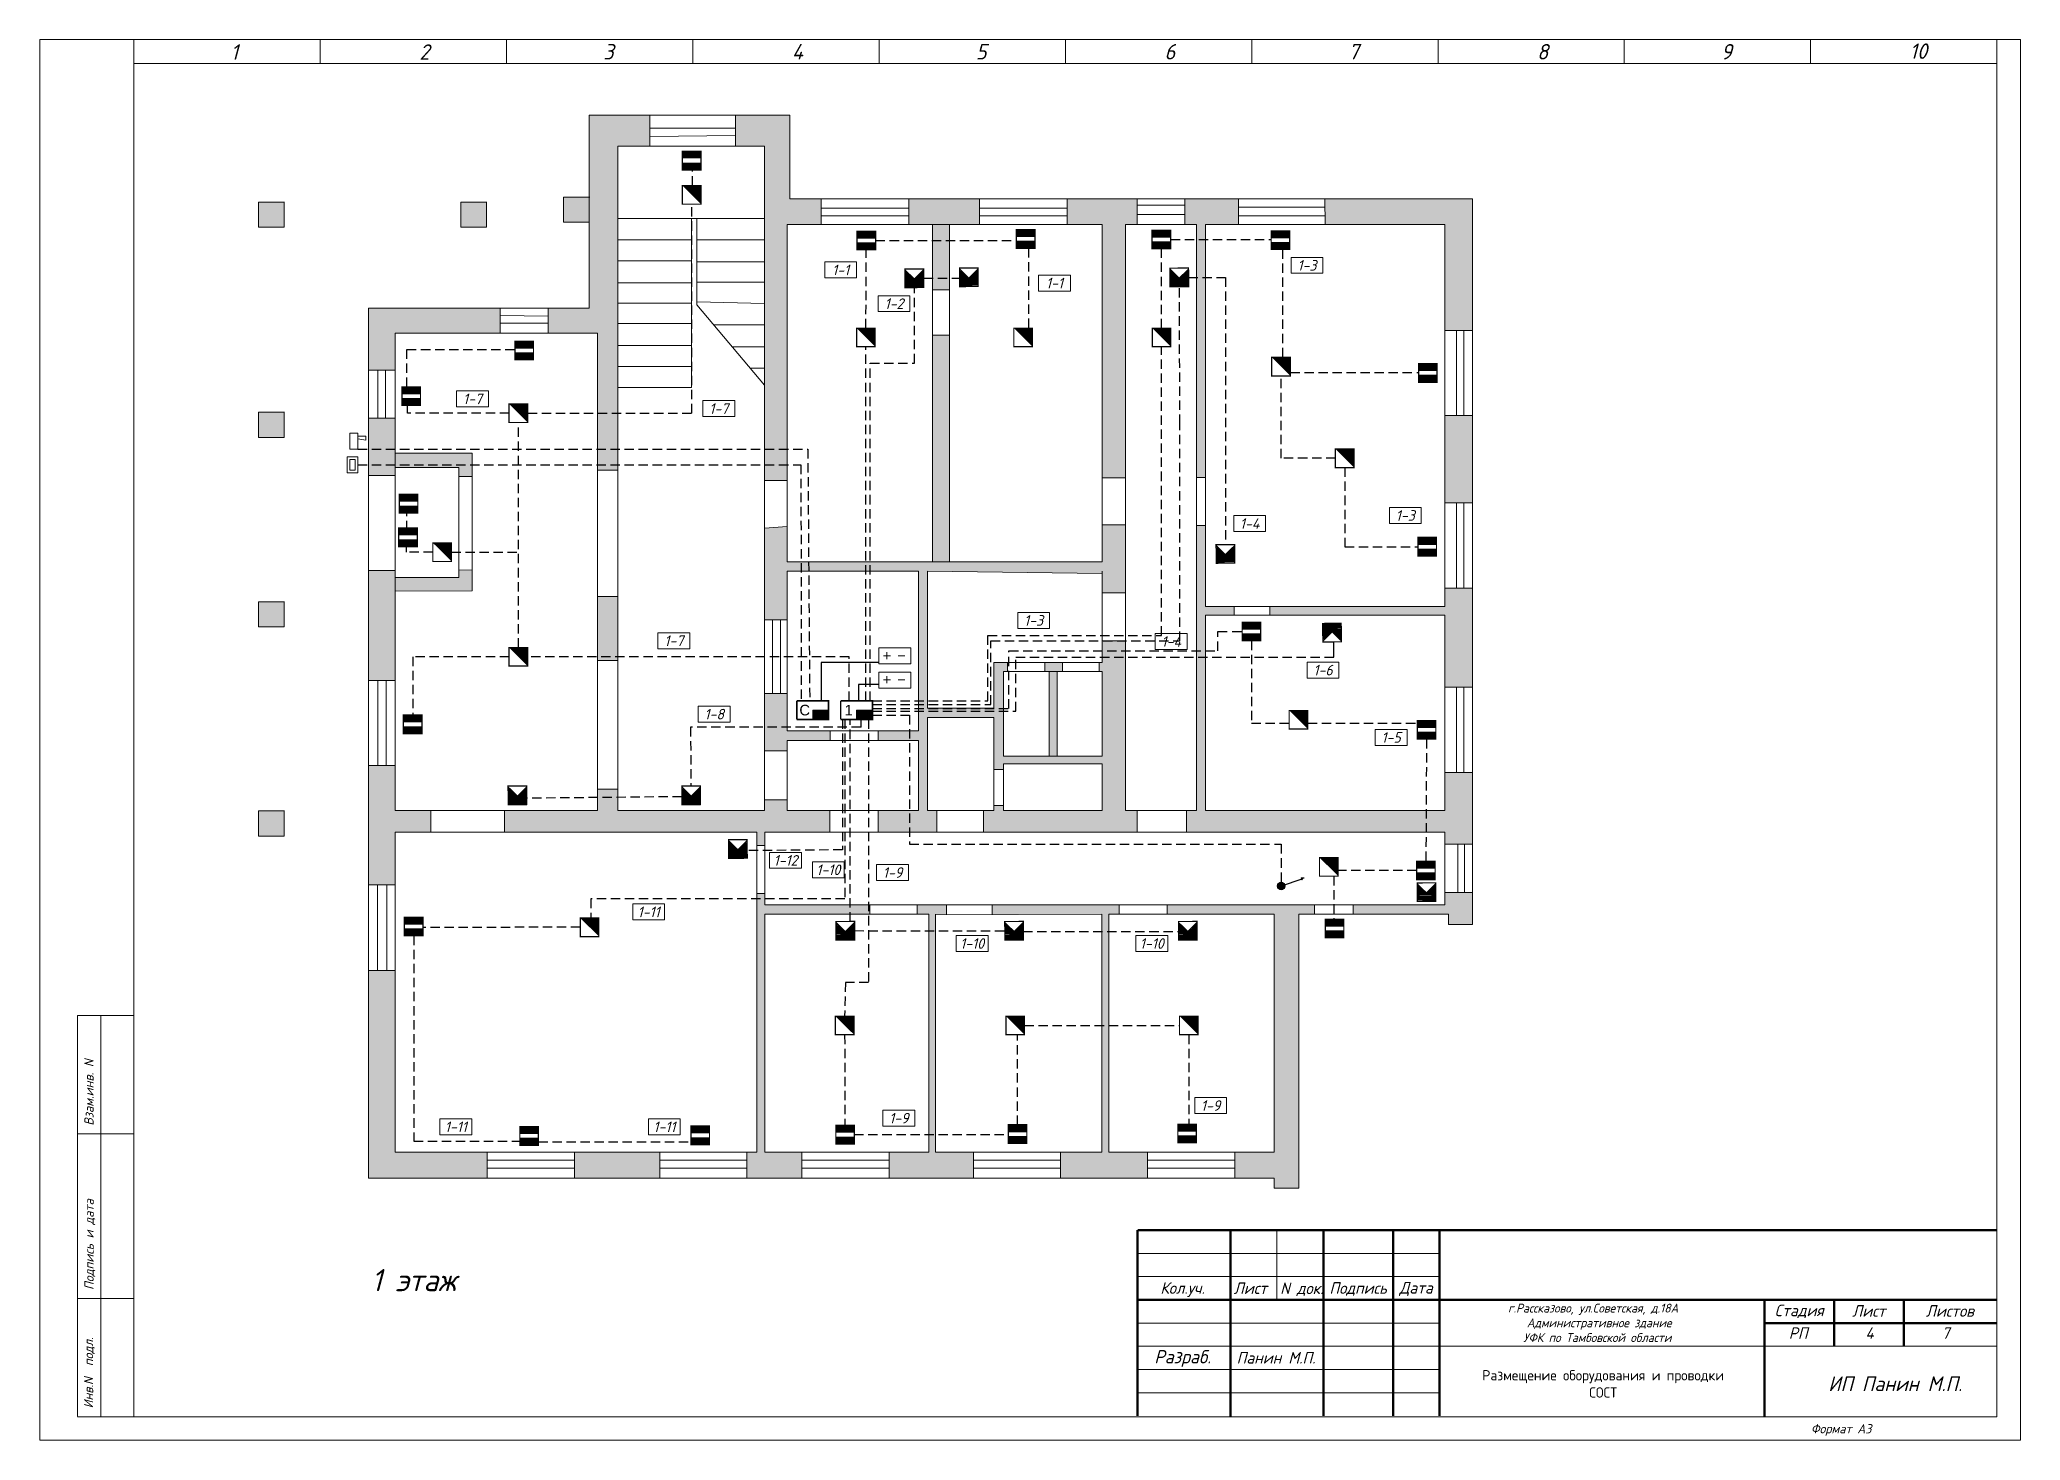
# Model space of a CAD drawing. Header units: inches. Extents: x 859 to 3210, y 393 to 1752.
# Drawn here: x 3075.8 to 3210.2, y 1276.7 to 1371.8 of the extents above; entities that cross this region are included whole.
import ezdxf

# ---------------------------------------------------------------- set-up
doc = ezdxf.new("R2010")
doc.units = ezdxf.units.IN
doc.header["$MEASUREMENT"] = 0
for name, pattern in [('Caddy_Solid', [0]), ('HIDDEN2', [4.7625, 3.175, -1.5875]), ('НЕВИДИМАЯ', [9.525, 6.35, -3.175])]:
    doc.linetypes.add(name, pattern=pattern)
doc.layers.get('0').transparency = 0.7
for name, color, linetype in [('BLK_12_THHN', 9, 'Continuous'), ('DESC', 7, 'Continuous'), ('LINK', 9, 'Continuous')]:
    doc.layers.add(name, color=color, linetype=linetype)
doc.styles.get("Standard").update_dxf_attribs({"font": 'GOST_Common Italic_0.ttf'})

msp = doc.modelspace()

# ---------------------------------------------------------------- texts
at = {"layer": 'DESC', "lineweight": 13}
for s, height, p in [('1', 1.05, (3088.8, 1370.42)), ('2', 1.05, (3101.6, 1370.42)), ('3', 1.05, (3114.08, 1370.44)), ('4', 1.05, (3126.88, 1370.44)), ('5', 1.05, (3139.36, 1370.44)), ('6', 1.05, (3152.16, 1370.44)), ('7', 1.05, (3164.64, 1370.44)), ('8', 1.05, (3177.44, 1370.44)), ('9', 1.05, (3189.92, 1370.44)), ('10', 1.048, (3202.72, 1370.48)), ('Формат А3', 0.629, (3196.02, 1277.22))]:
    msp.add_text(s, height=height, dxfattribs=at).set_placement(p)
for s, p in [('Взам.инв. N', (3079.5, 1298.1)), ('Подпись и дата', (3079.51, 1286.95)), ('Инв.N  подл.', (3079.47, 1278.92))]:
    msp.add_text(s, height=0.6288, rotation=90, dxfattribs=at).set_placement(p)
at = {"layer": 'DESC', "color": 0, "lineweight": 15}
for s, p in [('Кол.уч.', (3151.88, 1286.69)), ('Лист', (3156.86, 1286.68)), ('N док.', (3160.01, 1286.67)), ('РП', (3194.52, 1283.63)), ('4', (3199.72, 1283.63)), ('7', (3204.9, 1283.63))]:
    msp.add_text(s, height=0.787, dxfattribs=at).set_placement(p)
at = {"layer": 'DESC', "color": 0, "char_height": 0.72, "attachment_point": 5}
for s, insert, width in [('1-1', (3130.19, 1356.16), 2.16), ('1-3', (3161.83, 1356.47), 2.16), ('1-1', (3144.7, 1355.27), 2.16), ('1-2', (3133.81, 1353.87), 2.16), ('1-7', (3105.21, 1347.41), 2.16), ('1-7', (3121.92, 1346.75), 2.16), ('1-4', (3157.94, 1338.95), 2.16), ('1-3', (3168.5, 1339.5), 2.16), ('1-3', (3143.28, 1332.38), 2.16), ('1-7', (3118.87, 1331), 2.16), ('1-4', (3152.62, 1330.95), 2.16), ('1-6', (3162.92, 1329.01), 2.16), ('{\\fArial|b0|i0|c204|p34;C}', (3127.75, 1326.29), 1.08), ('{\\fArial|b0|i0|c204|p34;1}', (3130.73, 1326.29), 1.08), ('1-8', (3121.61, 1326.02), 2.16), ('1-5', (3167.54, 1324.44), 2.16), ('1-12', (3126.45, 1316.1), 2.16), ('1-10', (3129.35, 1315.46), 2.16), ('1-9', (3133.71, 1315.27), 2.16), ('1-11', (3117.16, 1312.6), 2.16), ('1-10', (3139.11, 1310.46), 2.16), ('1-10', (3151.3, 1310.46), 2.16), ('1-9', (3155.29, 1299.46), 2.16), ('1-11', (3104.08, 1298.02), 2.16), ('1-11', (3118.23, 1298.02), 2.16), ('1-9', (3134.14, 1298.61), 2.16)]:
    msp.add_mtext(s, dxfattribs=dict(at, insert=insert, width=width))
at = {"layer": 'DESC', "color": 0, "lineweight": 15, "attachment_point": 1}
for s, width, heights, insert, char_height in [('\\pi5.95475;1 этаж', 17.9743, [1.74], (3092.39, 1288.37), 1.5), ('\\pi23.23389;г.Рассказово, ул.Советская, д.18А\\P\\pi24.5048;Административное здание \\P\\pi24.27003;УФК по Тамбовской области', 59.1919, [0], (3152.24, 1286.02), 0.6), ('\\pi4.80835;ИП Панин М.П.', 17.9743, [1.74], (3192.39, 1281.09), 1)]:
    msp.add_mtext_dynamic_manual_height_columns(s, width=width, gutter_width=1, heights=heights, dxfattribs=dict(at, insert=insert, char_height=char_height))
at = {"layer": 'DESC', "color": 0, "lineweight": 15, "attachment_point": 5}
for s, insert, char_height, width in [('Подпись', (3165.3, 1287.02), 0.787, 4.725), ('Дата', (3169.23, 1287.02), 0.787, 3.15), ('Стадия', (3195.23, 1285.5), 0.787, 4.725), ('Лист', (3199.95, 1285.53), 0.787, 5.67), ('Листов', (3205.45, 1285.53), 0.787, 5.3325), ('Разраб.', (3153.39, 1282.3), 0.9, 7.0924), ('{\\fGOST Common|b0|i0|c204|p34;Размещение оборудования и проводки\\PСОСТ}', (3181.93, 1280.58), 0.7, 25.2)]:
    msp.add_mtext(s, dxfattribs=dict(at, insert=insert, char_height=char_height, width=width))
at = {"layer": 'DESC', "lineweight": 15, "insert": (3159.73, 1282.35), "char_height": 0.787, "width": 6.3, "attachment_point": 5}
msp.add_mtext('Панин М.П.', dxfattribs=at)

# ---------------------------------------------------------------- blocks, each defined once
blk = doc.blocks.new('Объем')
at = {"const_width": 0.2}
blk.add_lwpolyline([(0, 0), (0, 3), (3, 3), (3, 0)], close=True, dxfattribs=at)
for points in [[(0.21, 2.94), (0.21, 0.09)], [(0.41, 2.94), (0.41, 0.09)], [(0.61, 2.94), (0.61, 0.09)], [(0.8, 2.94), (0.8, 0.09)], [(1.01, 2.94), (1.01, 0.09)], [(1.21, 2.94), (1.21, 0.09)], [(1.39, 1.52), (2.81, 2.97)], [(1.39, 2.94), (1.39, 0.09)], [(1.39, 1.48), (2.82, 0.03)], [(1.56, 2.93), (1.56, 1.76)], [(1.56, 0.09), (1.56, 1.25)], [(1.74, 0.06), (1.74, 1.05)], [(1.76, 2.94), (1.76, 1.94)], [(1.94, 2.95), (1.94, 2.15)], [(1.94, 0.06), (1.94, 0.87)], [(2.13, 2.93), (2.13, 2.33)], [(2.13, 0.05), (2.13, 0.66)], [(2.3, 2.93), (2.3, 2.52)], [(2.31, 0.06), (2.31, 0.48)], [(2.49, 2.94), (2.49, 2.7)], [(2.49, 0.07), (2.49, 0.29)]]:
    blk.add_lwpolyline(points, dxfattribs=at)
blk = doc.blocks.new('Звуковой')
blk.add_lwpolyline([(0.1, 2.9, 0, 4, 0), (1.5, 1.51, 4, 4, 0)], format="xyseb")
at = {"const_width": 0.2}
blk.add_lwpolyline([(0, 0), (0, 3), (3, 3), (3, 0)], close=True, dxfattribs=at)

# ---------------------------------------------------------------- hatches: boundary and pattern name
at = {"layer": 'BLK_12_THHN'}
h = msp.add_hatch(color=0, dxfattribs=at)
h.dxf.hatch_style = 1
h.paths.add_polyline_path([(3160.33, 1314.36, 1), (3159.83, 1314.36, 1)])
h = msp.add_hatch(color=0, dxfattribs=at)
h.dxf.hatch_style = 1
h.paths.add_polyline_path([(3161.64, 1314.9), (3161.47, 1314.84), (3161.5, 1314.75)])
h.paths.add_polyline_path([(3161.45, 1314.91), (3161.47, 1314.84), (3161.64, 1314.9)])
at = {"layer": 'DESC'}
h = msp.add_hatch(color=0, dxfattribs=at)
h.dxf.hatch_style = 1
h.paths.add_polyline_path([(3107.08, 1353.56), (3098.15, 1353.56), (3098.15, 1349.37), (3099.97, 1349.37), (3099.97, 1351.88), (3107.08, 1351.88)])
h.paths.add_polyline_path([(3117.23, 1366.65), (3113.13, 1366.65), (3113.13, 1353.56), (3110.34, 1353.56), (3110.34, 1351.88), (3113.7, 1351.88), (3113.7, 1342.58), (3115.06, 1342.58), (3115.06, 1364.55), (3117.23, 1364.55)])
h.paths.add_polyline_path([(3113.13, 1361.1), (3111.39, 1361.1), (3111.39, 1359.4), (3113.13, 1359.4)], flags=17)
h.paths.add_polyline_path([(3106.15, 1360.75), (3104.41, 1360.75), (3104.41, 1359.05), (3106.15, 1359.05)])
h.paths.add_polyline_path([(3092.42, 1360.75), (3090.68, 1360.75), (3090.68, 1359.05), (3092.42, 1359.05)])
h.paths.add_polyline_path([(3092.42, 1346.51), (3090.68, 1346.51), (3090.68, 1344.8), (3092.42, 1344.8)])
h.paths.add_polyline_path([(3092.42, 1333.65), (3090.68, 1333.65), (3090.68, 1331.95), (3092.42, 1331.95)])
h = msp.add_hatch(color=0, dxfattribs=at)
h.dxf.hatch_style = 1
h.paths.add_polyline_path([(3115.06, 1334), (3113.7, 1334), (3113.7, 1329.66), (3115.06, 1329.66)])
h.paths.add_polyline_path([(3124.51, 1318.02), (3124.51, 1317.1), (3125.04, 1317.1), (3125.04, 1318.02), (3129.45, 1318.02), (3129.45, 1319.48), (3126.55, 1319.48), (3126.55, 1320.21), (3125.01, 1320.21), (3125.01, 1319.48), (3115.06, 1319.48), (3115.06, 1320.93), (3113.7, 1320.93), (3113.7, 1319.48), (3107.37, 1319.48), (3107.37, 1318.02)])
h.paths.add_polyline_path([(3125.01, 1332.42), (3126.55, 1332.42), (3126.55, 1335.71), (3135.46, 1335.71), (3135.46, 1324.88), (3132.73, 1324.88), (3132.73, 1324.23), (3135.46, 1324.23), (3135.46, 1319.48), (3132.74, 1319.48), (3132.74, 1318.02), (3136.71, 1318.02), (3136.71, 1319.48), (3136.09, 1319.48), (3136.09, 1325.79), (3140.59, 1325.79), (3140.59, 1322.27), (3141.23, 1322.27), (3141.23, 1322.65), (3147.93, 1322.65), (3147.93, 1319.48), (3141.23, 1319.48), (3141.23, 1319.82), (3140.59, 1319.82), (3140.59, 1319.48), (3139.88, 1319.48), (3139.88, 1318.02), (3150.3, 1318.02), (3150.3, 1319.48), (3149.52, 1319.48), (3149.52, 1331), (3147.93, 1331), (3147.93, 1329.52), (3147.72, 1329.52), (3147.72, 1328.91), (3147.93, 1328.91), (3147.93, 1323.17), (3141.23, 1323.17), (3141.23, 1328.91), (3141.51, 1328.91), (3141.51, 1329.52), (3140.59, 1329.52), (3140.59, 1326.43), (3136.09, 1326.43), (3136.09, 1335.71), (3147.93, 1335.57), (3147.93, 1334.26), (3149.52, 1334.26), (3149.52, 1338.87), (3147.93, 1338.87), (3147.93, 1336.35), (3126.55, 1336.35), (3126.55, 1338.75), (3125.01, 1338.64)])
h.paths.add_polyline_path([(3125.01, 1341.88), (3126.55, 1341.88), (3126.55, 1359.24), (3128.87, 1359.24), (3128.87, 1360.98), (3126.74, 1360.98), (3126.74, 1366.65), (3123.06, 1366.65), (3123.06, 1364.55), (3125.01, 1364.55)])
at = {"layer": 'DESC', "lineweight": 15}
h = msp.add_hatch(color=0, dxfattribs=at)
h.dxf.hatch_style = 1
h.paths.add_polyline_path([(3119.45, 1363.41), (3119.45, 1362.94), (3120.71, 1362.94), (3120.71, 1363.41)])
h.paths.add_polyline_path([(3120.71, 1363.73), (3120.71, 1364.2), (3119.45, 1364.2), (3119.45, 1363.73)])
at = {"layer": 'DESC'}
h = msp.add_hatch(color=0, dxfattribs=at)
h.dxf.hatch_style = 1
h.paths.add_polyline_path([(3139.6, 1360.98), (3134.81, 1360.98), (3134.81, 1359.24), (3139.6, 1359.24)])
h.paths.add_polyline_path([(3137.57, 1359.24), (3136.43, 1359.24), (3136.43, 1354.82), (3137.57, 1354.82)])
h.paths.add_polyline_path([(3137.57, 1351.73), (3136.43, 1351.73), (3136.43, 1336.35), (3137.57, 1336.35)])
h.paths.add_polyline_path([(3150.3, 1360.98), (3145.55, 1360.98), (3145.55, 1359.24), (3147.93, 1359.24), (3147.93, 1342.06), (3149.52, 1342.06), (3149.52, 1359.24), (3150.3, 1359.24)])
h.paths.add_polyline_path([(3157.19, 1360.98), (3153.54, 1360.98), (3153.54, 1359.24), (3154.33, 1359.24), (3154.33, 1342.07), (3154.94, 1342.07), (3154.94, 1359.24), (3157.19, 1359.24)])
h.paths.add_polyline_path([(3173.07, 1360.98), (3163.05, 1360.98), (3163.06, 1359.24), (3171.18, 1359.24), (3171.18, 1352.06), (3173.07, 1352.06)])
h.paths.add_polyline_path([(3173.07, 1346.28), (3171.18, 1346.28), (3171.18, 1340.35), (3173.07, 1340.35)])
h.paths.add_polyline_path([(3173.07, 1334.57), (3171.18, 1334.57), (3171.18, 1333.33), (3159.31, 1333.33), (3159.31, 1332.73), (3171.18, 1332.73), (3171.18, 1327.85), (3173.07, 1327.85)], flags=17)
h.paths.add_polyline_path([(3156.88, 1333.33), (3154.94, 1333.33), (3154.94, 1338.82), (3154.33, 1338.82), (3154.33, 1319.48), (3153.65, 1319.48), (3153.65, 1318.02), (3171.18, 1318.02), (3171.18, 1317.19), (3173.07, 1317.19), (3173.07, 1322.07), (3171.18, 1322.07), (3171.18, 1319.48), (3154.94, 1319.48), (3154.94, 1332.73), (3156.88, 1332.73)])
at = {"layer": 'DESC', "lineweight": 15}
h = msp.add_hatch(color=0, dxfattribs=at)
h.dxf.hatch_style = 1
h.paths.add_polyline_path([(3131.3, 1358), (3131.3, 1357.53), (3132.56, 1357.53), (3132.56, 1358)])
h.paths.add_polyline_path([(3132.56, 1358.32), (3132.56, 1358.79), (3131.3, 1358.79), (3131.3, 1358.32)])
h = msp.add_hatch(color=0, dxfattribs=at)
h.dxf.hatch_style = 1
h.paths.add_polyline_path([(3142.11, 1358.1), (3142.11, 1357.63), (3143.37, 1357.63), (3143.37, 1358.1)])
h.paths.add_polyline_path([(3143.37, 1358.43), (3143.37, 1358.89), (3142.11, 1358.89), (3142.11, 1358.43)])
h = msp.add_hatch(color=0, dxfattribs=at)
h.dxf.hatch_style = 1
h.paths.add_polyline_path([(3151.32, 1358.06), (3151.32, 1357.59), (3152.58, 1357.59), (3152.58, 1358.06)])
h.paths.add_polyline_path([(3152.58, 1358.38), (3152.58, 1358.85), (3151.32, 1358.85), (3151.32, 1358.38)])
h = msp.add_hatch(color=0, dxfattribs=at)
h.dxf.hatch_style = 1
h.paths.add_polyline_path([(3159.4, 1358.02), (3159.4, 1357.55), (3160.66, 1357.55), (3160.66, 1358.02)])
h.paths.add_polyline_path([(3160.66, 1358.34), (3160.66, 1358.81), (3159.4, 1358.81), (3159.4, 1358.34)])
h = msp.add_hatch(color=0, dxfattribs=at)
h.dxf.hatch_style = 1
h.paths.add_polyline_path([(3108.09, 1350.53), (3108.09, 1350.06), (3109.35, 1350.06), (3109.35, 1350.53)])
h.paths.add_polyline_path([(3109.35, 1350.85), (3109.35, 1351.32), (3108.09, 1351.32), (3108.09, 1350.85)])
h = msp.add_hatch(color=0, dxfattribs=at)
h.dxf.hatch_style = 1
h.paths.add_polyline_path([(3169.4, 1349.01), (3169.4, 1348.54), (3170.66, 1348.54), (3170.66, 1349.01)])
h.paths.add_polyline_path([(3170.66, 1349.33), (3170.66, 1349.8), (3169.4, 1349.8), (3169.4, 1349.33)])
h = msp.add_hatch(color=0, dxfattribs=at)
h.dxf.hatch_style = 1
h.paths.add_polyline_path([(3100.42, 1347.43), (3100.42, 1346.96), (3101.68, 1346.96), (3101.68, 1347.43)])
h.paths.add_polyline_path([(3101.68, 1347.75), (3101.68, 1348.22), (3100.42, 1348.22), (3100.42, 1347.75)])
at = {"layer": 'DESC'}
h = msp.add_hatch(color=0, dxfattribs=at)
h.dxf.hatch_style = 1
h.paths.add_polyline_path([(3099.97, 1346.1), (3098.15, 1346.1), (3098.15, 1342.22), (3099.97, 1342.22)])
h = msp.add_hatch(color=0, dxfattribs=at)
h.dxf.hatch_style = 1
h.paths.add_polyline_path([(3092.42, 1319.45), (3090.68, 1319.45), (3090.68, 1317.75), (3092.42, 1317.75)])
h.paths.add_polyline_path([(3102.39, 1319.48), (3099.97, 1319.48), (3099.97, 1322.54), (3098.15, 1322.54), (3098.15, 1314.45), (3099.97, 1314.45), (3099.97, 1318.02), (3102.39, 1318.02)])
h.paths.add_polyline_path([(3099.97, 1335.77), (3098.15, 1335.77), (3098.15, 1328.31), (3099.97, 1328.31)])
h.paths.add_polyline_path([(3105.18, 1343.72), (3099.97, 1343.72), (3099.97, 1342.76), (3104.28, 1342.76), (3104.28, 1342.15), (3105.18, 1342.15)])
h.paths.add_polyline_path([(3105.18, 1335.82), (3104.28, 1335.8), (3104.28, 1335.3), (3099.97, 1335.3), (3099.97, 1334.36), (3105.18, 1334.39)])
at = {"layer": 'DESC', "lineweight": 15}
h = msp.add_hatch(color=0, dxfattribs=at)
h.dxf.hatch_style = 1
h.paths.add_polyline_path([(3100.24, 1340.13), (3100.24, 1339.67), (3101.5, 1339.67), (3101.5, 1340.13)])
h.paths.add_polyline_path([(3101.5, 1340.46), (3101.5, 1340.93), (3100.24, 1340.93), (3100.24, 1340.46)])
h = msp.add_hatch(color=0, dxfattribs=at)
h.dxf.hatch_style = 1
h.paths.add_polyline_path([(3100.2, 1337.85), (3100.2, 1337.39), (3101.46, 1337.39), (3101.46, 1337.85)])
h.paths.add_polyline_path([(3101.46, 1338.18), (3101.46, 1338.65), (3100.2, 1338.65), (3100.2, 1338.18)])
h = msp.add_hatch(color=0, dxfattribs=at)
h.dxf.hatch_style = 1
h.paths.add_polyline_path([(3169.36, 1337.22), (3169.36, 1336.75), (3170.62, 1336.75), (3170.62, 1337.22)])
h.paths.add_polyline_path([(3170.62, 1337.54), (3170.62, 1338.01), (3169.36, 1338.01), (3169.36, 1337.54)])
h = msp.add_hatch(color=0, dxfattribs=at)
h.dxf.hatch_style = 1
h.paths.add_polyline_path([(3157.43, 1331.47), (3157.43, 1331), (3158.69, 1331), (3158.69, 1331.47)])
h.paths.add_polyline_path([(3158.69, 1331.79), (3158.69, 1332.26), (3157.43, 1332.26), (3157.43, 1331.79)])
at = {"layer": 'DESC'}
h = msp.add_hatch(color=0, dxfattribs=at)
h.dxf.hatch_style = 1
h.paths.add_polyline_path([(3145.23, 1329.52), (3144.04, 1329.52), (3144.04, 1328.91), (3145.23, 1328.91)])
h.paths.add_polyline_path([(3144.88, 1328.91), (3144.34, 1328.91), (3144.34, 1323.17), (3144.88, 1323.17)])
h = msp.add_hatch(color=0, dxfattribs=at)
h.dxf.hatch_style = 1
h.paths.add_polyline_path([(3125.01, 1323.52), (3126.55, 1323.52), (3126.55, 1324.23), (3129.48, 1324.23), (3129.48, 1324.88), (3126.55, 1324.88), (3126.55, 1327.41), (3125.01, 1327.41)])
at = {"layer": 'DESC', "lineweight": 15}
h = msp.add_hatch(color=0, dxfattribs=at)
h.dxf.hatch_style = 1
h.paths.add_polyline_path([(3100.52, 1325.17), (3100.52, 1324.7), (3101.78, 1324.7), (3101.78, 1325.17)])
h.paths.add_polyline_path([(3101.78, 1325.5), (3101.78, 1325.96), (3100.52, 1325.96), (3100.52, 1325.5)])
at = {"layer": 'DESC'}
for points in [[(3128.29, 1326.29), (3128.29, 1325.66), (3129.37, 1325.66), (3129.37, 1326.29)], [(3131.27, 1326.29), (3131.27, 1325.66), (3132.35, 1325.66), (3132.35, 1326.29)]]:
    msp.add_hatch(color=0, dxfattribs=at).paths.add_polyline_path(points)
at = {"layer": 'DESC', "lineweight": 15}
h = msp.add_hatch(color=0, dxfattribs=at)
h.dxf.hatch_style = 1
h.paths.add_polyline_path([(3169.31, 1324.8), (3169.31, 1324.33), (3170.57, 1324.33), (3170.57, 1324.8)])
h.paths.add_polyline_path([(3170.57, 1325.12), (3170.57, 1325.59), (3169.31, 1325.59), (3169.31, 1325.12)])
h = msp.add_hatch(color=0, dxfattribs=at)
h.dxf.hatch_style = 1
h.paths.add_polyline_path([(3169.27, 1315.25), (3169.27, 1314.78), (3170.53, 1314.78), (3170.53, 1315.25)])
h.paths.add_polyline_path([(3170.53, 1315.57), (3170.53, 1316.04), (3169.27, 1316.04), (3169.27, 1315.57)])
at = {"layer": 'DESC'}
h = msp.add_hatch(color=0, dxfattribs=at)
h.dxf.hatch_style = 1
h.paths.add_polyline_path([(3173.07, 1313.92), (3171.18, 1313.92), (3171.18, 1313.09), (3164.97, 1313.09), (3164.97, 1312.46), (3171.44, 1312.46), (3171.44, 1311.74), (3173.07, 1311.74)])
h.paths.add_polyline_path([(3161.27, 1312.46), (3162.34, 1312.46), (3162.34, 1313.09), (3152.35, 1313.09), (3152.35, 1312.45), (3159.6, 1312.45), (3159.6, 1296.31), (3156.94, 1296.31), (3156.94, 1294.53), (3159.6, 1294.53), (3159.6, 1293.86), (3161.27, 1293.86)])
h.paths.add_polyline_path([(3140.48, 1313.09), (3140.48, 1312.42), (3147.9, 1312.45), (3147.9, 1296.31), (3145.11, 1296.31), (3145.11, 1294.53), (3151.02, 1294.53), (3151.02, 1296.31), (3148.38, 1296.31), (3148.38, 1312.45), (3149.09, 1312.45), (3149.09, 1313.09)])
h.paths.add_polyline_path([(3136.63, 1312.41), (3137.36, 1312.41), (3137.36, 1313.09), (3135.38, 1313.09), (3135.38, 1312.45), (3136.17, 1312.45), (3136.17, 1296.31), (3133.47, 1296.31), (3133.47, 1294.53), (3139.2, 1294.53), (3139.2, 1296.31), (3136.63, 1296.31)])
h.paths.add_polyline_path([(3132.16, 1312.45), (3132.16, 1313.09), (3125.04, 1313.09), (3125.04, 1313.86), (3124.51, 1313.86), (3124.51, 1296.31), (3123.83, 1296.31), (3123.83, 1294.53), (3127.55, 1294.53), (3127.55, 1296.31), (3125.04, 1296.31), (3125.04, 1312.45)])
h.paths.add_polyline_path([(3106.21, 1294.53), (3106.21, 1296.31), (3099.97, 1296.31), (3099.97, 1308.63), (3098.15, 1308.63), (3098.15, 1294.53)])
h.paths.add_polyline_path([(3117.92, 1294.53), (3117.92, 1296.31), (3112.12, 1296.31), (3112.12, 1294.53)])
at = {"layer": 'DESC', "lineweight": 15}
h = msp.add_hatch(color=0, dxfattribs=at)
h.dxf.hatch_style = 1
h.paths.add_polyline_path([(3100.59, 1311.45), (3100.59, 1310.98), (3101.85, 1310.98), (3101.85, 1311.45)])
h.paths.add_polyline_path([(3101.85, 1311.77), (3101.85, 1312.24), (3100.59, 1312.24), (3100.59, 1311.77)])
h = msp.add_hatch(color=0, dxfattribs=at)
h.dxf.hatch_style = 1
h.paths.add_polyline_path([(3163.07, 1311.32), (3163.07, 1310.85), (3164.33, 1310.85), (3164.33, 1311.32)])
h.paths.add_polyline_path([(3164.33, 1311.64), (3164.33, 1312.11), (3163.07, 1312.11), (3163.07, 1311.64)])
h = msp.add_hatch(color=0, dxfattribs=at)
h.dxf.hatch_style = 1
h.paths.add_polyline_path([(3108.42, 1297.24), (3108.42, 1296.77), (3109.68, 1296.77), (3109.68, 1297.24)])
h.paths.add_polyline_path([(3109.68, 1297.57), (3109.68, 1298.03), (3108.42, 1298.03), (3108.42, 1297.57)])
h = msp.add_hatch(color=0, dxfattribs=at)
h.dxf.hatch_style = 1
h.paths.add_polyline_path([(3120.03, 1297.28), (3120.03, 1296.81), (3121.29, 1296.81), (3121.29, 1297.28)])
h.paths.add_polyline_path([(3121.29, 1297.61), (3121.29, 1298.07), (3120.03, 1298.07), (3120.03, 1297.61)])
h = msp.add_hatch(color=0, dxfattribs=at)
h.dxf.hatch_style = 1
h.paths.add_polyline_path([(3129.86, 1297.32), (3129.86, 1296.86), (3131.11, 1296.86), (3131.11, 1297.32)])
h.paths.add_polyline_path([(3131.11, 1297.65), (3131.11, 1298.12), (3129.86, 1298.12), (3129.86, 1297.65)])
h = msp.add_hatch(color=0, dxfattribs=at)
h.dxf.hatch_style = 1
h.paths.add_polyline_path([(3141.56, 1297.37), (3141.56, 1296.9), (3142.82, 1296.9), (3142.82, 1297.37)])
h.paths.add_polyline_path([(3142.82, 1297.69), (3142.82, 1298.16), (3141.56, 1298.16), (3141.56, 1297.69)])
h = msp.add_hatch(color=0, dxfattribs=at)
h.dxf.hatch_style = 1
h.paths.add_polyline_path([(3153.07, 1297.41), (3153.07, 1296.94), (3154.33, 1296.94), (3154.33, 1297.41)])
h.paths.add_polyline_path([(3154.33, 1297.73), (3154.33, 1298.2), (3153.07, 1298.2), (3153.07, 1297.73)])

# ---------------------------------------------------------------- linework, layer by layer
at = {"layer": 'BLK_12_THHN', "color": 0, "lineweight": 15}
for p, q in [((3113.13, 1353.56), (3113.13, 1366.65)), ((3113.13, 1366.65), (3126.74, 1366.65)), ((3117.23, 1366.65), (3117.23, 1364.55)), ((3123.06, 1365.77), (3117.23, 1365.77)), ((3123.06, 1366.65), (3123.06, 1364.55)), ((3126.74, 1366.65), (3126.74, 1360.98)), ((3115.06, 1319.48), (3115.06, 1364.55)), ((3115.06, 1364.55), (3125.01, 1364.55)), ((3123.06, 1365.29), (3117.23, 1365.22)), ((3125.01, 1364.55), (3125.01, 1319.48)), ((3092.45, 1360.75), (3090.68, 1360.75)), ((3090.68, 1360.75), (3090.68, 1359.05)), ((3092.42, 1359.05), (3092.42, 1360.75)), ((3104.41, 1360.75), (3104.41, 1359.05)), ((3106.19, 1360.75), (3104.41, 1360.75)), ((3106.15, 1359.05), (3106.15, 1360.75)), ((3113.16, 1361.1), (3111.39, 1361.1)), ((3111.39, 1361.1), (3111.39, 1359.4)), ((3113.13, 1359.4), (3113.13, 1361.1)), ((3126.74, 1360.98), (3173.07, 1360.98)), ((3128.87, 1360.98), (3128.87, 1359.24)), ((3134.81, 1360.34), (3128.87, 1360.34)), ((3134.81, 1360.98), (3134.81, 1359.24)), ((3139.6, 1360.98), (3139.6, 1359.24)), ((3145.55, 1360.34), (3139.6, 1360.34)), ((3145.55, 1360.98), (3145.55, 1359.24)), ((3150.3, 1360.98), (3150.3, 1359.24)), ((3153.54, 1360.55), (3150.3, 1360.55)), ((3153.54, 1360.98), (3153.54, 1359.24)), ((3157.19, 1360.98), (3157.19, 1359.24)), ((3163.06, 1360.42), (3157.19, 1360.42)), ((3163.05, 1360.98), (3163.06, 1359.24)), ((3173.07, 1360.98), (3173.07, 1311.74)), ((3090.68, 1359.05), (3092.42, 1359.05)), ((3104.41, 1359.05), (3106.15, 1359.05)), ((3111.39, 1359.4), (3113.13, 1359.4)), ((3125.01, 1359.64), (3115.06, 1359.64)), ((3120.06, 1359.64), (3120.06, 1348.18)), ((3120.44, 1359.64), (3120.44, 1353.79)), ((3126.55, 1336.35), (3126.55, 1359.24)), ((3126.55, 1359.24), (3147.93, 1359.24)), ((3134.81, 1359.83), (3128.87, 1359.83)), ((3145.55, 1359.83), (3139.6, 1359.83)), ((3147.93, 1359.24), (3147.93, 1336.35)), ((3149.52, 1319.48), (3149.52, 1359.24)), ((3149.52, 1359.24), (3154.33, 1359.24)), ((3153.54, 1359.92), (3150.3, 1359.92)), ((3154.33, 1359.24), (3154.33, 1319.48)), ((3154.94, 1333.33), (3154.94, 1359.24)), ((3154.94, 1359.24), (3171.18, 1359.24)), ((3163.06, 1359.83), (3157.19, 1359.83)), ((3171.18, 1359.24), (3171.18, 1333.33)), ((3120.06, 1358.21), (3115.06, 1358.21)), ((3120.44, 1358.21), (3125.01, 1358.21)), ((3120.06, 1356.78), (3115.06, 1356.78)), ((3120.44, 1356.71), (3125.01, 1356.71)), ((3120.06, 1355.29), (3115.06, 1355.29)), ((3120.44, 1355.32), (3125.01, 1355.32)), ((3098.15, 1294.53), (3098.15, 1353.56)), ((3098.15, 1353.56), (3113.13, 1353.56)), ((3107.08, 1353.56), (3107.08, 1351.88)), ((3110.34, 1353.56), (3110.34, 1351.88)), ((3120.06, 1353.91), (3115.06, 1353.91)), ((3120.44, 1354), (3125.01, 1353.89)), ((3120.44, 1353.79), (3125.01, 1348.35)), ((3110.34, 1353.02), (3107.08, 1353.06)), ((3110.34, 1352.55), (3107.08, 1352.55)), ((3120.06, 1352.53), (3115.06, 1352.53)), ((3121.58, 1352.44), (3125.01, 1352.44)), ((3099.97, 1319.48), (3099.97, 1351.88)), ((3099.97, 1351.88), (3113.7, 1351.88)), ((3113.7, 1351.88), (3113.7, 1319.48)), ((3120.06, 1351.04), (3115.06, 1351.04)), ((3122.83, 1350.95), (3125.01, 1350.95)), ((3173.07, 1352.06), (3171.18, 1352.06)), ((3171.97, 1352.06), (3171.97, 1346.28)), ((3172.47, 1352.06), (3172.47, 1346.28)), ((3120.06, 1349.61), (3115.06, 1349.61)), ((3124.05, 1349.5), (3125.01, 1349.5)), ((3099.97, 1349.37), (3098.15, 1349.37)), ((3098.78, 1349.37), (3098.78, 1346.1)), ((3099.3, 1349.37), (3099.3, 1346.1)), ((3120.06, 1348.18), (3115.06, 1348.18)), ((3090.68, 1346.51), (3090.68, 1344.8)), ((3092.45, 1346.51), (3090.68, 1346.51)), ((3092.42, 1344.8), (3092.42, 1346.51)), ((3099.97, 1346.1), (3098.15, 1346.1)), ((3173.07, 1346.28), (3171.18, 1346.28)), ((3090.68, 1344.8), (3092.42, 1344.8)), ((3099.97, 1343.72), (3105.18, 1343.72)), ((3099.97, 1342.76), (3104.28, 1342.76)), ((3104.28, 1342.76), (3104.28, 1335.3)), ((3105.18, 1343.72), (3105.18, 1334.39)), ((3099.97, 1342.22), (3098.15, 1342.22)), ((3105.18, 1342.15), (3104.28, 1342.15)), ((3115.06, 1342.58), (3113.7, 1342.58)), ((3126.55, 1341.88), (3125.01, 1341.88)), ((3149.52, 1342.06), (3147.93, 1342.06)), ((3154.94, 1342.07), (3154.33, 1342.07)), ((3173.07, 1340.35), (3171.18, 1340.35)), ((3171.97, 1340.35), (3171.97, 1334.57)), ((3172.47, 1340.35), (3172.47, 1334.57)), ((3126.55, 1338.75), (3125.01, 1338.64)), ((3149.52, 1338.87), (3147.93, 1338.87)), ((3154.94, 1338.82), (3154.33, 1338.82)), ((3147.93, 1336.35), (3126.55, 1336.35)), ((3099.97, 1335.77), (3098.15, 1335.77)), ((3104.28, 1335.3), (3099.97, 1335.3)), ((3105.18, 1335.82), (3104.28, 1335.8)), ((3126.55, 1335.71), (3135.46, 1335.71)), ((3126.55, 1324.88), (3126.55, 1335.71)), ((3135.46, 1335.71), (3135.46, 1324.88)), ((3136.09, 1326.43), (3136.09, 1335.71)), ((3136.09, 1335.71), (3147.93, 1335.57)), ((3147.93, 1335.71), (3147.93, 1329.52)), ((3092.45, 1333.65), (3090.68, 1333.65)), ((3090.68, 1333.65), (3090.68, 1331.95)), ((3092.42, 1331.95), (3092.42, 1333.65)), ((3105.18, 1334.39), (3099.97, 1334.36)), ((3115.06, 1334), (3113.7, 1334)), ((3149.52, 1334.26), (3147.93, 1334.26)), ((3171.18, 1333.33), (3154.94, 1333.33)), ((3173.07, 1334.57), (3171.18, 1334.57)), ((3090.68, 1331.95), (3092.42, 1331.95)), ((3126.55, 1332.42), (3125.01, 1332.42)), ((3125.56, 1332.42), (3125.56, 1327.41)), ((3126.11, 1332.42), (3126.11, 1327.41)), ((3154.94, 1319.48), (3154.94, 1332.73)), ((3154.94, 1332.73), (3171.18, 1332.73)), ((3171.18, 1332.73), (3171.18, 1319.48)), ((3149.52, 1331), (3147.93, 1331)), ((3115.06, 1329.66), (3113.7, 1329.66)), ((3147.93, 1329.52), (3140.59, 1329.52)), ((3140.59, 1329.52), (3140.59, 1326.43)), ((3141.51, 1329.52), (3141.51, 1328.91)), ((3144.04, 1329.52), (3144.04, 1328.91)), ((3145.23, 1329.52), (3145.23, 1328.91)), ((3147.72, 1329.52), (3147.72, 1328.91)), ((3099.97, 1328.31), (3098.15, 1328.31)), ((3098.78, 1328.31), (3098.78, 1322.54)), ((3099.34, 1328.31), (3099.34, 1322.54)), ((3141.23, 1323.17), (3141.23, 1328.91)), ((3141.23, 1328.91), (3147.93, 1328.91)), ((3144.34, 1328.91), (3144.34, 1323.17)), ((3144.88, 1328.91), (3144.88, 1323.17)), ((3147.93, 1328.91), (3147.93, 1323.17)), ((3126.55, 1327.41), (3125.01, 1327.41)), ((3173.07, 1327.85), (3171.18, 1327.85)), ((3171.97, 1327.85), (3171.97, 1322.07)), ((3172.47, 1327.85), (3172.47, 1322.07)), ((3140.59, 1326.43), (3136.09, 1326.43)), ((3136.09, 1319.48), (3136.09, 1325.79)), ((3136.09, 1325.79), (3140.59, 1325.79)), ((3140.59, 1325.79), (3140.59, 1319.48)), ((3135.46, 1324.88), (3126.55, 1324.88)), ((3126.55, 1319.48), (3126.55, 1324.23)), ((3126.55, 1324.23), (3135.46, 1324.23)), ((3129.48, 1324.88), (3129.48, 1324.23)), ((3132.73, 1324.88), (3132.73, 1324.23)), ((3135.46, 1324.23), (3135.46, 1319.48)), ((3099.97, 1322.54), (3098.15, 1322.54)), ((3126.55, 1323.52), (3125.01, 1323.52)), ((3147.93, 1323.17), (3141.23, 1323.17)), ((3141.23, 1319.48), (3141.23, 1322.65)), ((3141.23, 1322.65), (3147.93, 1322.65)), ((3147.93, 1322.65), (3147.93, 1319.48)), ((3141.23, 1322.27), (3140.59, 1322.27)), ((3173.07, 1322.07), (3171.18, 1322.07)), ((3115.06, 1320.93), (3113.7, 1320.93)), ((3126.55, 1320.21), (3125.01, 1320.21)), ((3141.23, 1319.82), (3140.59, 1319.82)), ((3092.45, 1319.45), (3090.68, 1319.45)), ((3090.68, 1319.45), (3090.68, 1317.75)), ((3092.42, 1317.75), (3092.42, 1319.45)), ((3113.7, 1319.48), (3099.97, 1319.48)), ((3102.39, 1319.48), (3102.39, 1318.02)), ((3107.37, 1319.48), (3107.37, 1318.02)), ((3125.01, 1319.48), (3115.06, 1319.48)), ((3135.46, 1319.48), (3126.55, 1319.48)), ((3129.45, 1319.48), (3129.45, 1318.02)), ((3132.74, 1319.48), (3132.74, 1318.02)), ((3140.59, 1319.48), (3136.09, 1319.48)), ((3136.71, 1319.48), (3136.71, 1318.02)), ((3139.88, 1319.48), (3139.88, 1318.02)), ((3147.93, 1319.48), (3141.23, 1319.48)), ((3154.33, 1319.48), (3149.52, 1319.48)), ((3150.3, 1319.48), (3150.3, 1318.02)), ((3153.65, 1319.48), (3153.65, 1318.02)), ((3171.18, 1319.48), (3154.94, 1319.48)), ((3090.68, 1317.75), (3092.42, 1317.75)), ((3099.97, 1296.31), (3099.97, 1318.02)), ((3099.97, 1318.02), (3124.51, 1318.02)), ((3124.51, 1318.02), (3124.51, 1296.31)), ((3125.04, 1313.09), (3125.04, 1318.02)), ((3125.04, 1318.02), (3171.18, 1318.02)), ((3171.18, 1318.02), (3171.18, 1313.09)), ((3173.07, 1317.19), (3171.18, 1317.19)), ((3172.06, 1317.19), (3172.06, 1313.92)), ((3172.52, 1317.19), (3172.52, 1313.92)), ((3125.04, 1317.1), (3124.51, 1317.1)), ((3099.97, 1314.45), (3098.15, 1314.45)), ((3098.76, 1314.45), (3098.76, 1308.63)), ((3099.39, 1314.45), (3099.39, 1308.63)), ((3125.04, 1313.86), (3124.51, 1313.86)), ((3171.18, 1313.09), (3125.04, 1313.09)), ((3132.16, 1313.09), (3132.16, 1312.45)), ((3135.38, 1313.09), (3135.38, 1312.45)), ((3137.36, 1313.09), (3137.36, 1312.41)), ((3140.48, 1313.09), (3140.48, 1312.42)), ((3149.09, 1313.09), (3149.09, 1312.45)), ((3152.35, 1313.09), (3152.35, 1312.45)), ((3173.07, 1313.92), (3171.18, 1313.92)), ((3125.04, 1312.45), (3125.04, 1296.31)), ((3136.17, 1312.45), (3125.04, 1312.45)), ((3136.17, 1296.31), (3136.17, 1312.45)), ((3136.63, 1312.45), (3136.63, 1296.31)), ((3147.9, 1312.45), (3136.63, 1312.41)), ((3147.9, 1296.31), (3147.9, 1312.45)), ((3148.38, 1312.45), (3148.38, 1296.31)), ((3159.6, 1312.45), (3148.38, 1312.45)), ((3159.6, 1296.31), (3159.6, 1312.45)), ((3171.44, 1312.46), (3161.27, 1312.46)), ((3161.27, 1312.46), (3161.27, 1293.86)), ((3171.44, 1311.74), (3171.44, 1312.46)), ((3173.07, 1311.74), (3171.44, 1311.74)), ((3099.97, 1308.63), (3098.15, 1308.63)), ((3124.51, 1296.31), (3099.97, 1296.31)), ((3106.21, 1296.31), (3106.21, 1294.53)), ((3112.12, 1295.76), (3106.21, 1295.76)), ((3112.12, 1296.31), (3112.12, 1294.53)), ((3117.92, 1296.31), (3117.92, 1294.53)), ((3123.83, 1295.76), (3117.92, 1295.76)), ((3123.83, 1296.31), (3123.83, 1294.53)), ((3125.04, 1296.31), (3136.17, 1296.31)), ((3127.55, 1296.31), (3127.55, 1294.53)), ((3133.47, 1295.76), (3127.55, 1295.76)), ((3133.47, 1296.31), (3133.47, 1294.53)), ((3136.63, 1296.31), (3147.9, 1296.31)), ((3139.2, 1296.31), (3139.2, 1294.53)), ((3145.11, 1295.76), (3139.2, 1295.76)), ((3145.11, 1296.31), (3145.11, 1294.53)), ((3148.38, 1296.31), (3159.6, 1296.31)), ((3151.02, 1296.31), (3151.02, 1294.53)), ((3156.94, 1295.76), (3151.02, 1295.76)), ((3156.94, 1296.31), (3156.94, 1294.53)), ((3159.6, 1294.53), (3098.15, 1294.53)), ((3112.12, 1295.22), (3106.21, 1295.22)), ((3123.83, 1295.22), (3117.92, 1295.22)), ((3133.47, 1295.22), (3127.55, 1295.22)), ((3145.11, 1295.22), (3139.2, 1295.22)), ((3156.94, 1295.22), (3151.02, 1295.22)), ((3159.6, 1293.86), (3159.6, 1294.53)), ((3161.27, 1293.86), (3159.6, 1293.86))]:
    msp.add_line(p, q, dxfattribs=at)
at = {"layer": 'BLK_12_THHN', "color": 0}
for p, q in [((3161.47, 1314.83), (3160.08, 1314.36)), ((3161.64, 1314.9), (3161.45, 1314.91)), ((3161.5, 1314.75), (3161.45, 1314.91))]:
    msp.add_line(p, q, dxfattribs=at)
msp.add_circle((3160.08, 1314.36), 0.249, dxfattribs=at)
at = {"layer": 'DESC', "linetype": 'Caddy_Solid', "lineweight": 15}
for p, q in [((3082.24, 1370.19), (3082.24, 1371.79)), ((3094.88, 1370.19), (3094.88, 1371.79)), ((3107.52, 1370.19), (3107.52, 1371.79)), ((3120.16, 1370.19), (3120.16, 1371.79)), ((3132.8, 1370.19), (3132.8, 1371.79)), ((3145.44, 1370.19), (3145.44, 1371.79)), ((3158.08, 1370.19), (3158.08, 1371.79)), ((3170.72, 1370.19), (3170.72, 1371.79)), ((3183.36, 1370.19), (3183.36, 1371.79)), ((3196, 1370.19), (3196, 1371.79)), ((3208.64, 1370.19), (3208.64, 1371.79)), ((3082.24, 1370.17), (3208.64, 1370.17)), ((3082.24, 1370.17), (3082.24, 1278.35)), ((3208.64, 1370.17), (3208.64, 1278.35)), ((3078.4, 1278.37), (3078.4, 1305.57)), ((3078.4, 1305.57), (3082.24, 1305.57)), ((3080, 1305.57), (3080, 1278.37)), ((3078.4, 1297.55), (3082.24, 1297.55)), ((3078.4, 1286.37), (3082.24, 1286.37)), ((3208.64, 1278.35), (3078.4, 1278.35))]:
    msp.add_line(p, q, dxfattribs=at)
at = {"layer": 'DESC', "color": 0, "lineweight": 15}
for p, q in [((3136.43, 1359.24), (3136.43, 1336.35)), ((3137.57, 1359.24), (3137.57, 1336.35)), ((3136.43, 1354.82), (3137.57, 1354.82)), ((3136.43, 1351.73), (3137.57, 1351.73)), ((3156.88, 1333.33), (3156.88, 1332.73)), ((3159.31, 1333.33), (3159.31, 1332.73)), ((3162.34, 1313.09), (3162.34, 1312.46)), ((3164.97, 1313.09), (3164.97, 1312.46)), ((3159.79, 1291.01), (3159.79, 1286.28)), ((3150.34, 1289.43), (3170.82, 1289.43)), ((3150.34, 1287.86), (3170.82, 1287.86)), ((3150.34, 1284.71), (3170.82, 1284.71)), ((3150.34, 1283.13), (3170.82, 1283.13)), ((3170.82, 1283.13), (3208.62, 1283.13)), ((3150.34, 1281.56), (3170.82, 1281.56)), ((3150.34, 1279.98), (3170.82, 1279.98))]:
    msp.add_line(p, q, dxfattribs=at)
at = {"layer": 'DESC', "lineweight": 15}
msp.add_lwpolyline([(3075.84, 1276.75), (3210.24, 1276.75), (3210.24, 1371.79), (3075.84, 1371.79)], close=True, dxfattribs=at)
at = {"layer": 'DESC', "color": 0, "lineweight": 15}
for points, const_width in [([(3119.45, 1364.2), (3120.71, 1364.2), (3120.71, 1362.94), (3119.45, 1362.94), (3119.45, 1364.2)], 0.084), ([(3131.3, 1358.79), (3132.56, 1358.79), (3132.56, 1357.53), (3131.3, 1357.53), (3131.3, 1358.79)], 0.084), ([(3142.11, 1358.89), (3143.37, 1358.89), (3143.37, 1357.63), (3142.11, 1357.63), (3142.11, 1358.89)], 0.084), ([(3151.32, 1358.85), (3152.58, 1358.85), (3152.58, 1357.59), (3151.32, 1357.59), (3151.32, 1358.85)], 0.084), ([(3159.4, 1358.81), (3160.66, 1358.81), (3160.66, 1357.55), (3159.4, 1357.55), (3159.4, 1358.81)], 0.084), ([(3108.09, 1351.32), (3109.35, 1351.32), (3109.35, 1350.06), (3108.09, 1350.06), (3108.09, 1351.32)], 0.084), ([(3169.4, 1349.8), (3170.66, 1349.8), (3170.66, 1348.54), (3169.4, 1348.54), (3169.4, 1349.8)], 0.084), ([(3100.42, 1348.22), (3101.68, 1348.22), (3101.68, 1346.96), (3100.42, 1346.96), (3100.42, 1348.22)], 0.084), ([(3100.24, 1340.93), (3101.5, 1340.93), (3101.5, 1339.67), (3100.24, 1339.67), (3100.24, 1340.93)], 0.084), ([(3100.2, 1338.65), (3101.46, 1338.65), (3101.46, 1337.39), (3100.2, 1337.39), (3100.2, 1338.65)], 0.084), ([(3169.36, 1338.01), (3170.62, 1338.01), (3170.62, 1336.75), (3169.36, 1336.75), (3169.36, 1338.01)], 0.084), ([(3157.43, 1332.26), (3158.69, 1332.26), (3158.69, 1331), (3157.43, 1331), (3157.43, 1332.26)], 0.084), ([(3127.21, 1326.92), (3127.21, 1325.66)], 0.108), ([(3127.21, 1326.92), (3129.37, 1326.92), (3129.37, 1325.66), (3127.21, 1325.66)], 0.108), ([(3130.19, 1326.92), (3130.19, 1325.66)], 0.108), ([(3130.19, 1326.92), (3132.35, 1326.92), (3132.35, 1325.66), (3130.19, 1325.66)], 0.108), ([(3100.52, 1325.96), (3101.78, 1325.96), (3101.78, 1324.7), (3100.52, 1324.7), (3100.52, 1325.96)], 0.084), ([(3169.31, 1325.59), (3170.57, 1325.59), (3170.57, 1324.33), (3169.31, 1324.33), (3169.31, 1325.59)], 0.084), ([(3169.27, 1316.04), (3170.53, 1316.04), (3170.53, 1314.78), (3169.27, 1314.78), (3169.27, 1316.04)], 0.084), ([(3100.59, 1312.24), (3101.85, 1312.24), (3101.85, 1310.98), (3100.59, 1310.98), (3100.59, 1312.24)], 0.084), ([(3163.07, 1312.11), (3164.33, 1312.11), (3164.33, 1310.85), (3163.07, 1310.85), (3163.07, 1312.11)], 0.084), ([(3108.42, 1298.03), (3109.68, 1298.03), (3109.68, 1296.77), (3108.42, 1296.77), (3108.42, 1298.03)], 0.084), ([(3120.03, 1298.07), (3121.29, 1298.07), (3121.29, 1296.81), (3120.03, 1296.81), (3120.03, 1298.07)], 0.084), ([(3129.86, 1298.12), (3131.11, 1298.12), (3131.11, 1296.86), (3129.86, 1296.86), (3129.86, 1298.12)], 0.084), ([(3141.56, 1298.16), (3142.82, 1298.16), (3142.82, 1296.9), (3141.56, 1296.9), (3141.56, 1298.16)], 0.084), ([(3153.07, 1298.2), (3154.33, 1298.2), (3154.33, 1296.94), (3153.07, 1296.94), (3153.07, 1298.2)], 0.084), ([(3150.34, 1291.01), (3208.62, 1291.01)], 0.158), ([(3150.34, 1291.01), (3150.34, 1278.41)], 0.158), ([(3156.64, 1291.01), (3156.64, 1278.35)], 0.158), ([(3162.94, 1291.01), (3162.94, 1278.41)], 0.158), ([(3167.67, 1291.01), (3167.67, 1278.41)], 0.158), ([(3170.82, 1291.01), (3170.82, 1278.41)], 0.158), ([(3150.34, 1286.28), (3208.62, 1286.28)], 0.158), ([(3192.87, 1278.35), (3192.87, 1286.28)], 0.158), ([(3197.59, 1283.13), (3197.59, 1286.28)], 0.158), ([(3202.32, 1283.13), (3202.32, 1286.28)], 0.158), ([(3192.87, 1284.71), (3208.62, 1284.71)], 0.158)]:
    msp.add_lwpolyline(points, dxfattribs=dict(at, const_width=const_width))
for points in [[(3120.71, 1362.94), (3119.45, 1362.94), (3119.45, 1363.41), (3120.71, 1363.41)], [(3131.3, 1358.79), (3132.56, 1358.79), (3132.56, 1358.32), (3131.3, 1358.32)], [(3142.11, 1358.89), (3143.37, 1358.89), (3143.37, 1358.43), (3142.11, 1358.43)], [(3151.32, 1358.85), (3152.58, 1358.85), (3152.58, 1358.38), (3151.32, 1358.38)], [(3159.4, 1358.81), (3160.66, 1358.81), (3160.66, 1358.34), (3159.4, 1358.34)], [(3132.56, 1357.53), (3131.3, 1357.53), (3131.3, 1358), (3132.56, 1358)], [(3143.37, 1357.63), (3142.11, 1357.63), (3142.11, 1358.1), (3143.37, 1358.1)], [(3152.58, 1357.59), (3151.32, 1357.59), (3151.32, 1358.06), (3152.58, 1358.06)], [(3160.66, 1357.55), (3159.4, 1357.55), (3159.4, 1358.02), (3160.66, 1358.02)], [(3108.09, 1351.32), (3109.35, 1351.32), (3109.35, 1350.85), (3108.09, 1350.85)], [(3109.35, 1350.06), (3108.09, 1350.06), (3108.09, 1350.53), (3109.35, 1350.53)], [(3169.4, 1349.8), (3170.66, 1349.8), (3170.66, 1349.33), (3169.4, 1349.33)], [(3100.42, 1348.22), (3101.68, 1348.22), (3101.68, 1347.75), (3100.42, 1347.75)], [(3170.66, 1348.54), (3169.4, 1348.54), (3169.4, 1349.01), (3170.66, 1349.01)], [(3101.68, 1346.96), (3100.42, 1346.96), (3100.42, 1347.43), (3101.68, 1347.43)], [(3100.24, 1340.93), (3101.5, 1340.93), (3101.5, 1340.46), (3100.24, 1340.46)], [(3101.5, 1339.67), (3100.24, 1339.67), (3100.24, 1340.13), (3101.5, 1340.13)], [(3100.2, 1338.65), (3101.46, 1338.65), (3101.46, 1338.18), (3100.2, 1338.18)], [(3101.46, 1337.39), (3100.2, 1337.39), (3100.2, 1337.85), (3101.46, 1337.85)], [(3169.36, 1338.01), (3170.62, 1338.01), (3170.62, 1337.54), (3169.36, 1337.54)], [(3170.62, 1336.75), (3169.36, 1336.75), (3169.36, 1337.22), (3170.62, 1337.22)], [(3157.43, 1332.26), (3158.69, 1332.26), (3158.69, 1331.79), (3157.43, 1331.79)], [(3158.69, 1331), (3157.43, 1331), (3157.43, 1331.47), (3158.69, 1331.47)], [(3132.78, 1329.43), (3134.94, 1329.43), (3134.94, 1330.51), (3132.78, 1330.51)], [(3132.78, 1327.79), (3134.94, 1327.79), (3134.94, 1328.87), (3132.78, 1328.87)], [(3100.52, 1325.96), (3101.78, 1325.96), (3101.78, 1325.5), (3100.52, 1325.5)], [(3169.31, 1325.59), (3170.57, 1325.59), (3170.57, 1325.12), (3169.31, 1325.12)], [(3101.78, 1324.7), (3100.52, 1324.7), (3100.52, 1325.17), (3101.78, 1325.17)], [(3170.57, 1324.33), (3169.31, 1324.33), (3169.31, 1324.8), (3170.57, 1324.8)], [(3169.27, 1316.04), (3170.53, 1316.04), (3170.53, 1315.57), (3169.27, 1315.57)], [(3170.53, 1314.78), (3169.27, 1314.78), (3169.27, 1315.25), (3170.53, 1315.25)], [(3100.59, 1312.24), (3101.85, 1312.24), (3101.85, 1311.77), (3100.59, 1311.77)], [(3163.07, 1312.11), (3164.33, 1312.11), (3164.33, 1311.64), (3163.07, 1311.64)], [(3101.85, 1310.98), (3100.59, 1310.98), (3100.59, 1311.45), (3101.85, 1311.45)], [(3164.33, 1310.85), (3163.07, 1310.85), (3163.07, 1311.32), (3164.33, 1311.32)], [(3108.42, 1298.03), (3109.68, 1298.03), (3109.68, 1297.57), (3108.42, 1297.57)], [(3109.68, 1296.77), (3108.42, 1296.77), (3108.42, 1297.24), (3109.68, 1297.24)], [(3120.03, 1298.07), (3121.29, 1298.07), (3121.29, 1297.61), (3120.03, 1297.61)], [(3121.29, 1296.81), (3120.03, 1296.81), (3120.03, 1297.28), (3121.29, 1297.28)], [(3129.86, 1298.12), (3131.11, 1298.12), (3131.11, 1297.65), (3129.86, 1297.65)], [(3131.11, 1296.86), (3129.86, 1296.86), (3129.86, 1297.32), (3131.11, 1297.32)], [(3141.56, 1298.16), (3142.82, 1298.16), (3142.82, 1297.69), (3141.56, 1297.69)], [(3142.82, 1296.9), (3141.56, 1296.9), (3141.56, 1297.37), (3142.82, 1297.37)], [(3153.07, 1298.2), (3154.33, 1298.2), (3154.33, 1297.73), (3153.07, 1297.73)], [(3154.33, 1296.94), (3153.07, 1296.94), (3153.07, 1297.41), (3154.33, 1297.41)]]:
    msp.add_lwpolyline(points, close=True, dxfattribs=at)
for points in [[(3129.11, 1356.7), (3131.27, 1356.7), (3131.27, 1355.62), (3129.11, 1355.62), (3129.11, 1356.7)], [(3160.75, 1357.01), (3162.91, 1357.01), (3162.91, 1355.93), (3160.75, 1355.93), (3160.75, 1357.01)], [(3143.62, 1355.81), (3145.78, 1355.81), (3145.78, 1354.73), (3143.62, 1354.73), (3143.62, 1355.81)], [(3132.73, 1354.41), (3134.89, 1354.41), (3134.89, 1353.33), (3132.73, 1353.33), (3132.73, 1354.41)], [(3104.13, 1347.95), (3106.29, 1347.95), (3106.29, 1346.87), (3104.13, 1346.87), (3104.13, 1347.95)], [(3120.84, 1347.29), (3123, 1347.29), (3123, 1346.21), (3120.84, 1346.21), (3120.84, 1347.29)], [(3096.89, 1345.08), (3096.89, 1344), (3097.43, 1344), (3097.43, 1345.08), (3096.89, 1345.08)], [(3097.43, 1344.87), (3097.97, 1344.87)], [(3097.43, 1344.87), (3097.43, 1344.69), (3097.97, 1344.6)], [(3097.97, 1344.87), (3097.97, 1344.6)], [(3096.71, 1343.48), (3097.43, 1343.48), (3097.43, 1342.4), (3096.71, 1342.4), (3096.71, 1343.48)], [(3096.89, 1343.3), (3097.25, 1343.3), (3097.25, 1342.58), (3096.89, 1342.58), (3096.89, 1343.3)], [(3167.42, 1340.04), (3169.58, 1340.04), (3169.58, 1338.96), (3167.42, 1338.96), (3167.42, 1340.04)], [(3156.86, 1339.49), (3159.02, 1339.49), (3159.02, 1338.41), (3156.86, 1338.41), (3156.86, 1339.49)], [(3142.2, 1332.92), (3144.36, 1332.92), (3144.36, 1331.84), (3142.2, 1331.84), (3142.2, 1332.92)], [(3117.79, 1331.54), (3119.95, 1331.54), (3119.95, 1330.46), (3117.79, 1330.46), (3117.79, 1331.54)], [(3151.54, 1331.49), (3153.7, 1331.49), (3153.7, 1330.41), (3151.54, 1330.41), (3151.54, 1331.49)], [(3161.84, 1329.55), (3164, 1329.55), (3164, 1328.47), (3161.84, 1328.47), (3161.84, 1329.55)], [(3120.53, 1326.56), (3122.69, 1326.56), (3122.69, 1325.48), (3120.53, 1325.48), (3120.53, 1326.56)], [(3128.29, 1326.29), (3128.29, 1325.66)], [(3129.37, 1326.29), (3128.29, 1326.29)], [(3128.29, 1325.66), (3128.29, 1325.66)], [(3132.35, 1326.29), (3131.27, 1326.29)], [(3131.27, 1326.29), (3131.27, 1325.66)], [(3131.27, 1325.66), (3131.27, 1325.66)], [(3166.46, 1324.98), (3168.62, 1324.98), (3168.62, 1323.9), (3166.46, 1323.9), (3166.46, 1324.98)], [(3125.37, 1316.64), (3127.53, 1316.64), (3127.53, 1315.56), (3125.37, 1315.56), (3125.37, 1316.64)], [(3128.27, 1316), (3130.43, 1316), (3130.43, 1314.92), (3128.27, 1314.92), (3128.27, 1316)], [(3132.63, 1315.81), (3134.79, 1315.81), (3134.79, 1314.73), (3132.63, 1314.73), (3132.63, 1315.81)], [(3116.08, 1313.14), (3118.24, 1313.14), (3118.24, 1312.06), (3116.08, 1312.06), (3116.08, 1313.14)], [(3138.03, 1311), (3140.19, 1311), (3140.19, 1309.92), (3138.03, 1309.92), (3138.03, 1311)], [(3150.22, 1311), (3152.38, 1311), (3152.38, 1309.92), (3150.22, 1309.92), (3150.22, 1311)], [(3154.21, 1300), (3156.37, 1300), (3156.37, 1298.92), (3154.21, 1298.92), (3154.21, 1300)], [(3103, 1298.56), (3105.16, 1298.56), (3105.16, 1297.48), (3103, 1297.48), (3103, 1298.56)], [(3117.15, 1298.56), (3119.31, 1298.56), (3119.31, 1297.48), (3117.15, 1297.48), (3117.15, 1298.56)], [(3133.06, 1299.15), (3135.22, 1299.15), (3135.22, 1298.07), (3133.06, 1298.07), (3133.06, 1299.15)]]:
    msp.add_lwpolyline(points, dxfattribs=at)
at = {"layer": 'DESC', "color": 0, "linetype": 'НЕВИДИМАЯ', "lineweight": 15, "const_width": 0.072}
for points in [[(3133.09, 1329.98), (3133.58, 1329.98)], [(3133.33, 1330.24), (3133.33, 1329.75)], [(3134.07, 1329.98), (3134.55, 1329.98)], [(3133.09, 1328.35), (3133.58, 1328.35)], [(3133.33, 1328.6), (3133.33, 1328.12)], [(3134.07, 1328.35), (3134.55, 1328.35)]]:
    msp.add_lwpolyline(points, dxfattribs=at)
at = {"layer": 'LINK', "color": 0, "linetype": 'HIDDEN2', "ltscale": 0.2}
for p, q in [((3120.14, 1361.88), (3120.14, 1362.94)), ((3120.08, 1346.44), (3120.08, 1360.62)), ((3131.9, 1352.21), (3131.93, 1357.53)), ((3132.56, 1358.16), (3142.11, 1358.15)), ((3142.93, 1357.63), (3142.93, 1352.21)), ((3151.96, 1352.21), (3151.96, 1357.59)), ((3152.58, 1358.22), (3159.4, 1358.22)), ((3160.16, 1357.55), (3160.16, 1350.23)), ((3135.19, 1349.83), (3135.19, 1354.97)), ((3135.82, 1355.6), (3138.25, 1355.61)), ((3153.21, 1345.71), (3153.17, 1355.02)), ((3153.79, 1355.65), (3156.3, 1355.65)), ((3156.3, 1355.65), (3156.3, 1337.52)), ((3100.76, 1348.22), (3100.76, 1350.76)), ((3100.76, 1350.76), (3108.09, 1350.76)), ((3131.9, 1326.92), (3131.9, 1350.95)), ((3151.96, 1331.36), (3151.96, 1350.95)), ((3132.18, 1326.92), (3132.18, 1349.83)), ((3132.18, 1349.83), (3135.19, 1349.83)), ((3160.07, 1343.38), (3160.07, 1348.97)), ((3160.7, 1349.19), (3169.4, 1349.19)), ((3107.69, 1346.44), (3100.79, 1346.44)), ((3108.32, 1330.54), (3108.32, 1345.81)), ((3108.95, 1346.44), (3120.08, 1346.44)), ((3153.21, 1331), (3153.21, 1345.71)), ((3097.43, 1344), (3127.96, 1344)), ((3127.96, 1344), (3128.09, 1326.92)), ((3097.43, 1342.94), (3127.49, 1342.94)), ((3127.49, 1342.94), (3127.52, 1326.92)), ((3163.76, 1343.38), (3160.07, 1343.38)), ((3164.39, 1342.75), (3164.39, 1337.38)), ((3100.75, 1338.49), (3100.75, 1339.84)), ((3100.73, 1337.01), (3100.73, 1337.51)), ((3164.39, 1337.38), (3169.36, 1337.38)), ((3102.52, 1337.01), (3100.73, 1337.01)), ((3103.78, 1337.01), (3108.32, 1337.01)), ((3140.17, 1326.92), (3140.17, 1331.36)), ((3140.17, 1331.36), (3151.96, 1331.36)), ((3140.37, 1326.68), (3140.37, 1331)), ((3140.37, 1331), (3153.17, 1331)), ((3155.79, 1330.31), (3155.79, 1331.63)), ((3155.79, 1331.63), (3157.43, 1331.63)), ((3158.06, 1331), (3158.06, 1325.41)), ((3107.69, 1329.91), (3101.15, 1329.91)), ((3101.15, 1329.91), (3101.15, 1325.73)), ((3130.77, 1329.91), (3108.95, 1329.91)), ((3130.77, 1326.92), (3130.77, 1329.91)), ((3141.61, 1326.41), (3141.61, 1330.31)), ((3141.61, 1330.31), (3155.79, 1330.31)), ((3142.07, 1326.22), (3142.07, 1329.89)), ((3142.07, 1329.89), (3163.66, 1329.89)), ((3132.35, 1326.92), (3140.17, 1326.92)), ((3132.35, 1326.68), (3140.37, 1326.68)), ((3130.31, 1325.66), (3130.31, 1316.81)), ((3130.47, 1325.66), (3130.47, 1313.5)), ((3130.83, 1311.95), (3130.83, 1325.66)), ((3132.07, 1325.66), (3132.07, 1307.81)), ((3132.35, 1326.41), (3141.61, 1326.41)), ((3132.35, 1326.22), (3142.07, 1326.22)), ((3132.35, 1325.95), (3134.85, 1325.95)), ((3134.85, 1325.95), (3134.85, 1317.19)), ((3158.06, 1325.41), (3160.62, 1325.41)), ((3161.88, 1325.41), (3169.31, 1325.41)), ((3131.57, 1325.14), (3120, 1325.14)), ((3120, 1325.14), (3120.03, 1321.15)), ((3169.94, 1324.33), (3169.9, 1316.04)), ((3119.42, 1320.42), (3108.68, 1320.31)), ((3134.85, 1317.19), (3160.08, 1317.19)), ((3160.08, 1317.19), (3160.08, 1314.36)), ((3130.31, 1316.81), (3123.64, 1316.76)), ((3163.65, 1315.03), (3163.65, 1312.11)), ((3169.27, 1315.41), (3163.94, 1315.41)), ((3130.47, 1313.5), (3113.23, 1313.5)), ((3113.23, 1313.5), (3113.23, 1312.19)), ((3101.22, 1310.98), (3101.22, 1297.05)), ((3112.52, 1311.56), (3101.85, 1311.55)), ((3131.13, 1311.33), (3141.32, 1311.32)), ((3142.56, 1311.28), (3153.12, 1311.28)), ((3130.52, 1307.81), (3130.46, 1305.53)), ((3132.07, 1307.81), (3130.52, 1307.81)), ((3130.46, 1304.27), (3130.48, 1297.88)), ((3142.19, 1298.16), (3142.19, 1304.27)), ((3142.66, 1304.9), (3153.18, 1304.9)), ((3153.81, 1304.27), (3153.81, 1298.08)), ((3101.22, 1297.05), (3108.42, 1297.05)), ((3109.68, 1297.01), (3120.27, 1297.01)), ((3131.11, 1297.49), (3141.56, 1297.49))]:
    msp.add_line(p, q, dxfattribs=at)
at = {"layer": 'LINK', "color": 0}
for p, q in [((3100.79, 1346.44), (3100.79, 1346.96)), ((3163.66, 1329.89), (3163.65, 1330.93)), ((3132.78, 1329.53), (3128.87, 1329.53)), ((3128.87, 1329.53), (3128.87, 1326.92)), ((3132.78, 1328.04), (3131.41, 1328.04)), ((3131.41, 1328.04), (3131.41, 1326.92)), ((3131.57, 1325.14), (3131.57, 1325.66))]:
    msp.add_line(p, q, dxfattribs=at)

# ---------------------------------------------------------------- block references
at = {"layer": 'DESC', "color": 0}
for name, p, xscale, yscale, zscale, rotation in [('Звуковой', (3119.45, 1361.88), 0.4199975999999516, 0.4199975999999516, 0.4199975999999516, 270), ('Объем', (3134.56, 1354.96), -0.4199760000000508, 0.4199760000000061, 0.4199760000000001, 270.2987402237203), ('Объем', (3138.26, 1355.03), -0.4199760000000508, 0.4199760000000061, 0.4199760000000001, 270.2987402237203), ('Объем', (3152.54, 1355.02), -0.4199760000000508, 0.4199760000000061, 0.4199760000000001, 270.2987402237203), ('Звуковой', (3131.27, 1352.21), 0.4199975999999516, 0.4199975999999516, 0.4199975999999516, 270), ('Звуковой', (3141.94, 1352.21), 0.4199975999999516, 0.4199975999999516, 0.4199975999999516, 270), ('Звуковой', (3151.33, 1352.21), 0.4199975999999516, 0.4199975999999516, 0.4199975999999516, 270), ('Звуковой', (3159.44, 1350.23), 0.4199975999999516, 0.4199975999999516, 0.4199975999999516, 270), ('Звуковой', (3107.69, 1347.07), 0.4199975999999516, 0.4199975999999516, 0.4199975999999516, 270), ('Звуковой', (3163.76, 1344.01), 0.4199975999999516, 0.4199975999999516, 0.4199975999999516, 270), ('Звуковой', (3102.52, 1337.64), 0.4199975999999516, 0.4199975999999516, 0.4199975999999516, 270), ('Объем', (3155.67, 1336.26), -0.4199760000000508, 0.4199760000000061, 0.4199760000000001, 270.2987402237203), ('Объем', (3164.15, 1332.19), -0.4199760000000508, 0.4199760000000061, 0.4199760000000001, 90.80964836669396), ('Звуковой', (3107.69, 1330.54), 0.4199975999999516, 0.4199975999999516, 0.4199975999999516, 270), ('Звуковой', (3160.62, 1326.27), 0.4199975999999516, 0.4199975999999516, 0.4199975999999516, 270), ('Объем', (3107.63, 1319.88), -0.4199760000000508, 0.4199760000000061, 0.4199760000000001, 270.2987402237203), ('Объем', (3119.42, 1319.88), -0.4199760000000508, 0.4199760000000061, 0.4199760000000001, 270.2987402237203), ('Объем', (3122.59, 1316.24), -0.4199760000000508, 0.4199760000000061, 0.4199760000000001, 270.2987402237203), ('Звуковой', (3162.68, 1316.29), 0.4199975999999516, 0.4199975999999516, 0.4199975999999516, 270), ('Объем', (3169.31, 1313.31), -0.4199760000000508, 0.4199760000000061, 0.4199760000000001, 270.2987402237203), ('Звуковой', (3112.52, 1312.19), 0.4199975999999516, 0.4199975999999516, 0.4199975999999516, 270), ('Объем', (3129.88, 1310.69), -0.4199760000000508, 0.4199760000000061, 0.4199760000000001, 270.2987402237203), ('Объем', (3141.33, 1310.69), -0.4199760000000508, 0.4199760000000061, 0.4199760000000001, 270.2987402237203), ('Объем', (3153.12, 1310.69), -0.4199760000000508, 0.4199760000000061, 0.4199760000000001, 270.2987402237203), ('Звуковой', (3129.83, 1305.53), 0.4199975999999516, 0.4199975999999516, 0.4199975999999516, 270), ('Звуковой', (3141.4, 1305.53), 0.4199975999999516, 0.4199975999999516, 0.4199975999999516, 270), ('Звуковой', (3153.18, 1305.53), 0.4199975999999516, 0.4199975999999516, 0.4199975999999516, 270)]:
    msp.add_blockref(name, p, dxfattribs=dict(at, xscale=xscale, yscale=yscale, zscale=zscale, rotation=rotation))

msp.set_redraw_order([(e.dxf.handle, doc.entitydb.next_handle()) for e in msp.query("TEXT MTEXT ATTDEF DIMENSION ARC_DIMENSION")])  # texts and dimensions are drawn at this point

doc.saveas('drawing.dxf')
